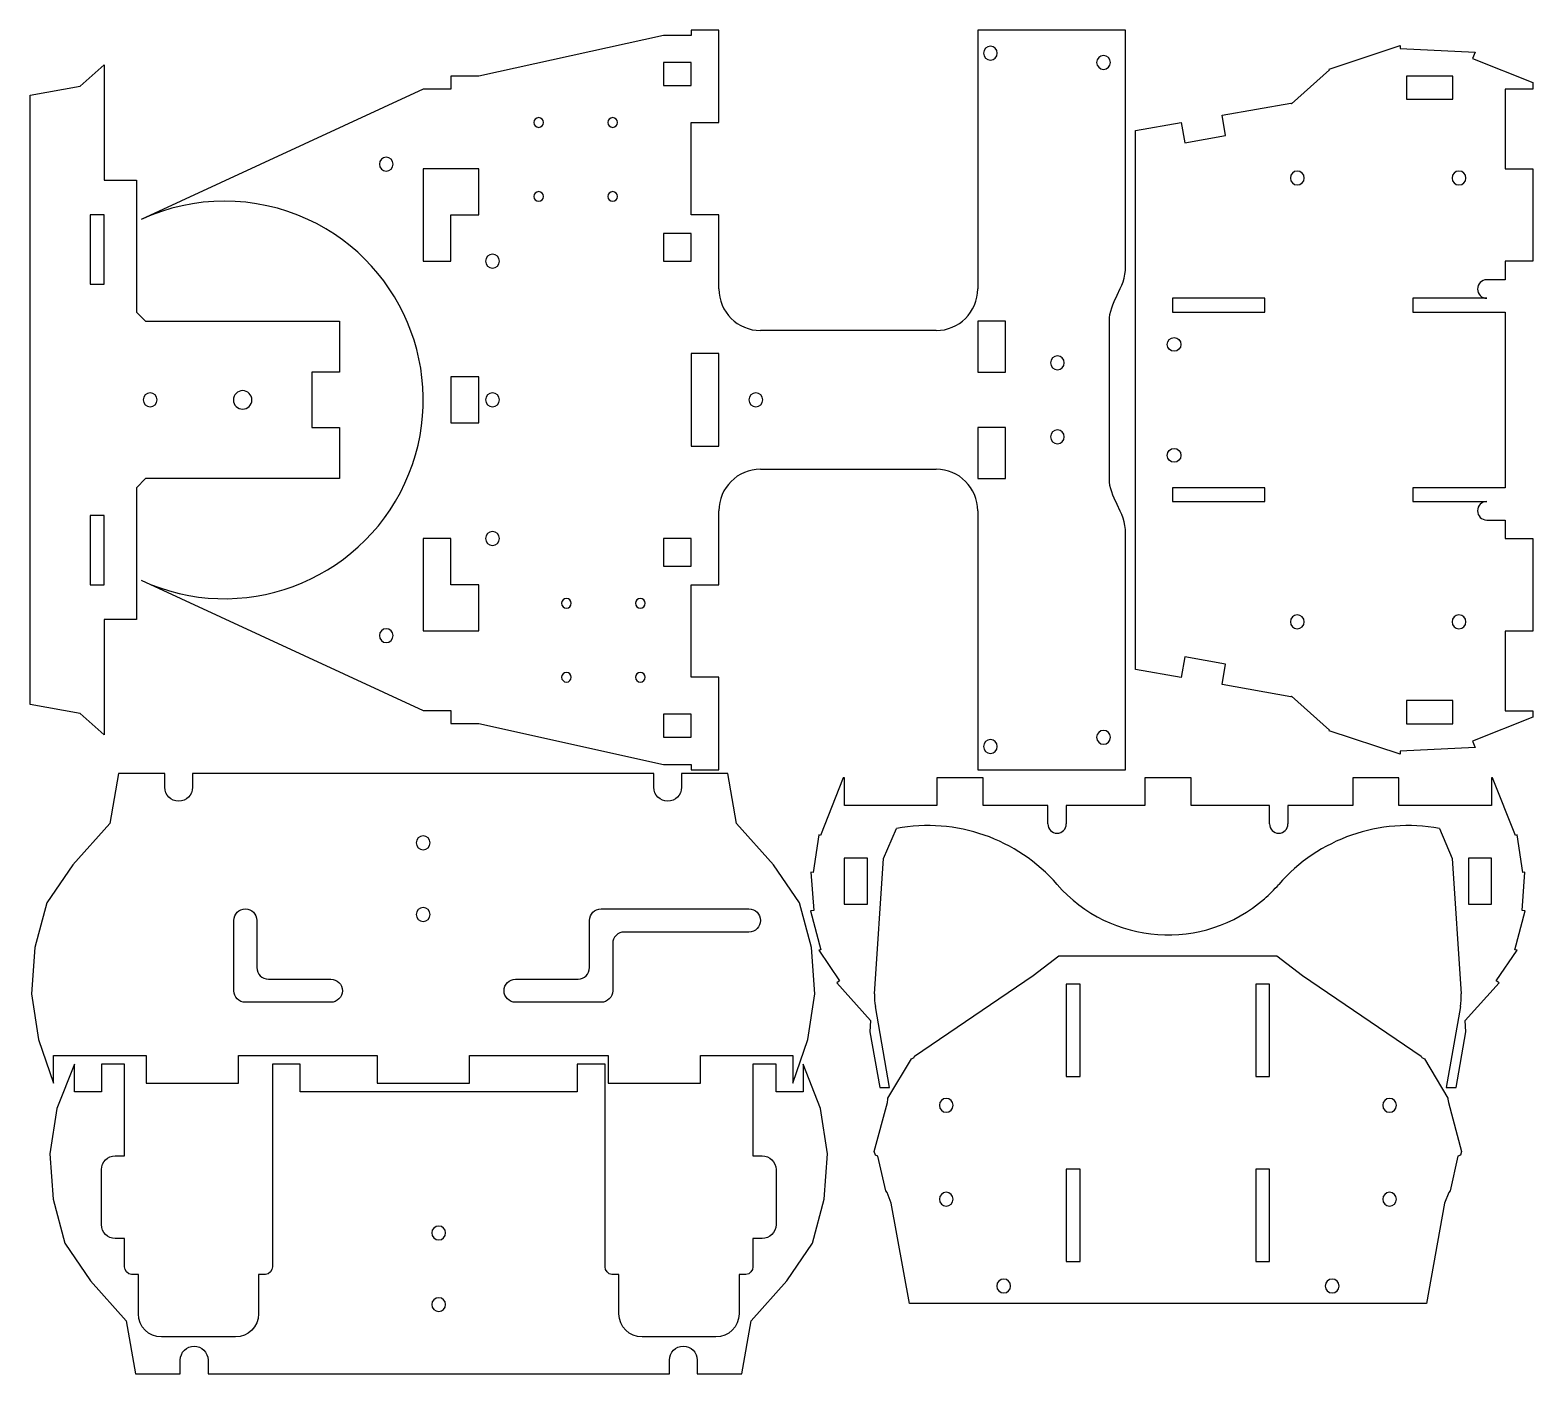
# Model space of a CAD drawing. Header units: inches. Extents: x 12 to 338, y -295 to -5.
import ezdxf

# ---------------------------------------------------------------- set-up
doc = ezdxf.new("R2010")
doc.units = ezdxf.units.IN
doc.header["$MEASUREMENT"] = 0
doc.layers.add('Layer 1', color=7, linetype='Continuous')

# ---------------------------------------------------------------- blocks, each defined once
blk = doc.blocks.new('block 3')
at = {"layer": 'Layer 1', "color": 7, "lineweight": 25, "true_color": 0xffffff}
blk.add_open_spline([(218.71, -9.64), (218.71, -8.81), (219.38, -8.14), (220.21, -8.14), (221.03, -8.14), (221.71, -8.81), (221.71, -9.64), (221.71, -10.47), (221.03, -11.14), (220.21, -11.14), (219.38, -11.14), (218.71, -10.47), (218.71, -9.64), (218.71, -9.64), (218.71, -9.64), (218.71, -9.64)], degree=3, knots=[0, 0, 0, 0, 1, 1, 1, 2, 2, 2, 3, 3, 3, 4, 4, 4, 5, 5, 5, 5], dxfattribs=at)
blk = doc.blocks.new('block 4')
at = {"layer": 'Layer 1', "color": 7, "lineweight": 25, "true_color": 0xffffff}
blk.add_open_spline([(243.21, -11.64), (243.21, -10.81), (243.88, -10.14), (244.71, -10.14), (245.53, -10.14), (246.21, -10.81), (246.21, -11.64), (246.21, -12.47), (245.53, -13.14), (244.71, -13.14), (243.88, -13.14), (243.21, -12.47), (243.21, -11.64), (243.21, -11.64), (243.21, -11.64), (243.21, -11.64)], degree=3, knots=[0, 0, 0, 0, 1, 1, 1, 2, 2, 2, 3, 3, 3, 4, 4, 4, 5, 5, 5, 5], dxfattribs=at)
blk = doc.blocks.new('block 5')
at = {"layer": 'Layer 1', "color": 7, "lineweight": 25, "true_color": 0xffffff}
blk.add_open_spline([(218.71, -159.64), (218.71, -158.81), (219.38, -158.14), (220.21, -158.14), (221.03, -158.14), (221.71, -158.81), (221.71, -159.64), (221.71, -160.47), (221.03, -161.14), (220.21, -161.14), (219.38, -161.14), (218.71, -160.47), (218.71, -159.64), (218.71, -159.64), (218.71, -159.64), (218.71, -159.64)], degree=3, knots=[0, 0, 0, 0, 1, 1, 1, 2, 2, 2, 3, 3, 3, 4, 4, 4, 5, 5, 5, 5], dxfattribs=at)
blk = doc.blocks.new('block 6')
at = {"layer": 'Layer 1', "color": 7, "lineweight": 25, "true_color": 0xffffff}
blk.add_open_spline([(243.21, -157.64), (243.21, -156.81), (243.88, -156.14), (244.71, -156.14), (245.53, -156.14), (246.21, -156.81), (246.21, -157.64), (246.21, -158.47), (245.53, -159.14), (244.71, -159.14), (243.88, -159.14), (243.21, -158.47), (243.21, -157.64), (243.21, -157.64), (243.21, -157.64), (243.21, -157.64)], degree=3, knots=[0, 0, 0, 0, 1, 1, 1, 2, 2, 2, 3, 3, 3, 4, 4, 4, 5, 5, 5, 5], dxfattribs=at)
blk = doc.blocks.new('block 7')
at = {"layer": 'Layer 1', "color": 7, "lineweight": 25, "true_color": 0xffffff}
blk.add_open_spline([(87.96, -33.64), (87.96, -32.81), (88.63, -32.14), (89.46, -32.14), (90.28, -32.14), (90.96, -32.81), (90.96, -33.64), (90.96, -34.47), (90.28, -35.14), (89.46, -35.14), (88.63, -35.14), (87.96, -34.47), (87.96, -33.64), (87.96, -33.64), (87.96, -33.64), (87.96, -33.64)], degree=3, knots=[0, 0, 0, 0, 1, 1, 1, 2, 2, 2, 3, 3, 3, 4, 4, 4, 5, 5, 5, 5], dxfattribs=at)
blk = doc.blocks.new('block 8')
at = {"layer": 'Layer 1', "color": 7, "lineweight": 25, "true_color": 0xffffff}
blk.add_open_spline([(167.96, -84.64), (167.96, -83.81), (168.63, -83.14), (169.46, -83.14), (170.28, -83.14), (170.96, -83.81), (170.96, -84.64), (170.96, -85.47), (170.28, -86.14), (169.46, -86.14), (168.63, -86.14), (167.96, -85.47), (167.96, -84.64), (167.96, -84.64), (167.96, -84.64), (167.96, -84.64)], degree=3, knots=[0, 0, 0, 0, 1, 1, 1, 2, 2, 2, 3, 3, 3, 4, 4, 4, 5, 5, 5, 5], dxfattribs=at)
blk = doc.blocks.new('block 9')
at = {"layer": 'Layer 1', "color": 7, "lineweight": 25, "true_color": 0xffffff}
blk.add_open_spline([(87.96, -135.64), (87.96, -134.81), (88.63, -134.14), (89.46, -134.14), (90.28, -134.14), (90.96, -134.81), (90.96, -135.64), (90.96, -136.47), (90.28, -137.14), (89.46, -137.14), (88.63, -137.14), (87.96, -136.47), (87.96, -135.64), (87.96, -135.64), (87.96, -135.64), (87.96, -135.64)], degree=3, knots=[0, 0, 0, 0, 1, 1, 1, 2, 2, 2, 3, 3, 3, 4, 4, 4, 5, 5, 5, 5], dxfattribs=at)
blk = doc.blocks.new('block 10')
at = {"layer": 'Layer 1', "color": 7, "lineweight": 25, "true_color": 0xffffff}
blk.add_open_spline([(233.21, -76.64), (233.21, -75.81), (233.88, -75.14), (234.71, -75.14), (235.53, -75.14), (236.21, -75.81), (236.21, -76.64), (236.21, -77.47), (235.53, -78.14), (234.71, -78.14), (233.88, -78.14), (233.21, -77.47), (233.21, -76.64), (233.21, -76.64), (233.21, -76.64), (233.21, -76.64)], degree=3, knots=[0, 0, 0, 0, 1, 1, 1, 2, 2, 2, 3, 3, 3, 4, 4, 4, 5, 5, 5, 5], dxfattribs=at)
blk = doc.blocks.new('block 11')
at = {"layer": 'Layer 1', "color": 7, "lineweight": 25, "true_color": 0xffffff}
blk.add_open_spline([(233.21, -92.64), (233.21, -91.81), (233.88, -91.14), (234.71, -91.14), (235.53, -91.14), (236.21, -91.81), (236.21, -92.64), (236.21, -93.47), (235.53, -94.14), (234.71, -94.14), (233.88, -94.14), (233.21, -93.47), (233.21, -92.64), (233.21, -92.64), (233.21, -92.64), (233.21, -92.64)], degree=3, knots=[0, 0, 0, 0, 1, 1, 1, 2, 2, 2, 3, 3, 3, 4, 4, 4, 5, 5, 5, 5], dxfattribs=at)
blk = doc.blocks.new('block 12')
at = {"layer": 'Layer 1', "color": 7, "lineweight": 25, "true_color": 0xffffff}
blk.add_lwpolyline([(217.46, -108.64), (217.46, -164.64)], dxfattribs=at)
blk = doc.blocks.new('block 13')
at = {"layer": 'Layer 1', "color": 7, "lineweight": 25, "true_color": 0xffffff}
blk.add_lwpolyline([(217.46, -164.64), (249.46, -164.64)], dxfattribs=at)
blk = doc.blocks.new('block 14')
at = {"layer": 'Layer 1', "color": 7, "lineweight": 25, "true_color": 0xffffff}
blk.add_lwpolyline([(249.46, -164.64), (249.46, -113.54)], dxfattribs=at)
blk = doc.blocks.new('block 15')
at = {"layer": 'Layer 1', "color": 7, "lineweight": 25, "true_color": 0xffffff}
blk.add_lwpolyline([(249.46, -113.54), (249.42, -112.66), (249.31, -111.81), (249.14, -110.99), (248.92, -110.21), (248.64, -109.45), (248.33, -108.71), (247.67, -107.3), (247.01, -105.92), (246.72, -105.24), (246.46, -104.55), (246.25, -103.85), (246.09, -103.14), (245.99, -102.4), (245.96, -101.64)], dxfattribs=at)
blk = doc.blocks.new('block 16')
at = {"layer": 'Layer 1', "color": 7, "lineweight": 25, "true_color": 0xffffff}
blk.add_lwpolyline([(245.96, -101.64), (245.96, -67.64)], dxfattribs=at)
blk = doc.blocks.new('block 17')
at = {"layer": 'Layer 1', "color": 7, "lineweight": 25, "true_color": 0xffffff}
blk.add_lwpolyline([(245.96, -67.64), (245.99, -66.89), (246.09, -66.15), (246.25, -65.43), (246.46, -64.73), (246.72, -64.05), (247.01, -63.36), (247.67, -61.99), (248.33, -60.57), (248.64, -59.84), (248.92, -59.08), (249.14, -58.29), (249.31, -57.48), (249.42, -56.63), (249.46, -55.74)], dxfattribs=at)
blk = doc.blocks.new('block 18')
at = {"layer": 'Layer 1', "color": 7, "lineweight": 25, "true_color": 0xffffff}
blk.add_lwpolyline([(249.46, -55.74), (249.46, -4.64)], dxfattribs=at)
blk = doc.blocks.new('block 19')
at = {"layer": 'Layer 1', "color": 7, "lineweight": 25, "true_color": 0xffffff}
blk.add_lwpolyline([(249.46, -4.64), (217.46, -4.64)], dxfattribs=at)
blk = doc.blocks.new('block 20')
at = {"layer": 'Layer 1', "color": 7, "lineweight": 25, "true_color": 0xffffff}
blk.add_lwpolyline([(217.46, -4.64), (217.46, -60.64)], dxfattribs=at)
blk = doc.blocks.new('block 21')
at = {"layer": 'Layer 1', "color": 7, "lineweight": 25, "true_color": 0xffffff}
blk.add_open_spline([(208.46, -69.64), (213.43, -69.64), (217.46, -65.61), (217.46, -60.64)], degree=3, dxfattribs=at)
blk = doc.blocks.new('block 22')
at = {"layer": 'Layer 1', "color": 7, "lineweight": 25, "true_color": 0xffffff}
blk.add_lwpolyline([(208.46, -69.64), (170.46, -69.64)], dxfattribs=at)
blk = doc.blocks.new('block 23')
at = {"layer": 'Layer 1', "color": 7, "lineweight": 25, "true_color": 0xffffff}
blk.add_open_spline([(161.46, -60.64), (161.46, -65.61), (165.49, -69.64), (170.46, -69.64)], degree=3, dxfattribs=at)
blk = doc.blocks.new('block 24')
at = {"layer": 'Layer 1', "color": 7, "lineweight": 25, "true_color": 0xffffff}
blk.add_lwpolyline([(161.46, -60.64), (161.46, -44.64)], dxfattribs=at)
blk = doc.blocks.new('block 25')
at = {"layer": 'Layer 1', "color": 7, "lineweight": 25, "true_color": 0xffffff}
blk.add_lwpolyline([(161.46, -44.64), (155.46, -44.64)], dxfattribs=at)
blk = doc.blocks.new('block 26')
at = {"layer": 'Layer 1', "color": 7, "lineweight": 25, "true_color": 0xffffff}
blk.add_lwpolyline([(155.46, -44.64), (155.46, -24.64)], dxfattribs=at)
blk = doc.blocks.new('block 27')
at = {"layer": 'Layer 1', "color": 7, "lineweight": 25, "true_color": 0xffffff}
blk.add_lwpolyline([(155.46, -24.64), (161.46, -24.64)], dxfattribs=at)
blk = doc.blocks.new('block 28')
at = {"layer": 'Layer 1', "color": 7, "lineweight": 25, "true_color": 0xffffff}
blk.add_lwpolyline([(161.46, -24.64), (161.46, -4.64)], dxfattribs=at)
blk = doc.blocks.new('block 29')
at = {"layer": 'Layer 1', "color": 7, "lineweight": 25, "true_color": 0xffffff}
blk.add_lwpolyline([(161.46, -4.64), (155.46, -4.64)], dxfattribs=at)
blk = doc.blocks.new('block 30')
at = {"layer": 'Layer 1', "color": 7, "lineweight": 25, "true_color": 0xffffff}
blk.add_lwpolyline([(155.46, -4.64), (155.46, -5.8)], dxfattribs=at)
blk = doc.blocks.new('block 31')
at = {"layer": 'Layer 1', "color": 7, "lineweight": 25, "true_color": 0xffffff}
blk.add_lwpolyline([(155.46, -5.8), (149.46, -5.8)], dxfattribs=at)
blk = doc.blocks.new('block 32')
at = {"layer": 'Layer 1', "color": 7, "lineweight": 25, "true_color": 0xffffff}
blk.add_lwpolyline([(149.46, -5.8), (109.46, -14.64)], dxfattribs=at)
blk = doc.blocks.new('block 33')
at = {"layer": 'Layer 1', "color": 7, "lineweight": 25, "true_color": 0xffffff}
blk.add_lwpolyline([(109.46, -14.64), (103.46, -14.64)], dxfattribs=at)
blk = doc.blocks.new('block 34')
at = {"layer": 'Layer 1', "color": 7, "lineweight": 25, "true_color": 0xffffff}
blk.add_lwpolyline([(103.46, -14.64), (103.46, -17.41)], dxfattribs=at)
blk = doc.blocks.new('block 35')
at = {"layer": 'Layer 1', "color": 7, "lineweight": 25, "true_color": 0xffffff}
blk.add_lwpolyline([(103.46, -17.41), (97.46, -17.41)], dxfattribs=at)
blk = doc.blocks.new('block 36')
at = {"layer": 'Layer 1', "color": 7, "lineweight": 25, "true_color": 0xffffff}
blk.add_lwpolyline([(97.46, -17.41), (36.42, -45.61)], dxfattribs=at)
blk = doc.blocks.new('block 37')
at = {"layer": 'Layer 1', "color": 7, "lineweight": 25, "true_color": 0xffffff}
blk.add_open_spline([(36.42, -123.68), (57.98, -133.64), (83.53, -124.23), (93.49, -102.67), (103.45, -81.12), (94.05, -55.56), (72.49, -45.61), (61.05, -40.32), (47.86, -40.32), (36.42, -45.61)], degree=3, knots=[0, 0, 0, 0, 1, 1, 1, 2, 2, 2, 3, 3, 3, 3], dxfattribs=at)
blk = doc.blocks.new('block 38')
at = {"layer": 'Layer 1', "color": 7, "lineweight": 25, "true_color": 0xffffff}
blk.add_lwpolyline([(36.42, -123.68), (97.46, -151.87)], dxfattribs=at)
blk = doc.blocks.new('block 39')
at = {"layer": 'Layer 1', "color": 7, "lineweight": 25, "true_color": 0xffffff}
blk.add_lwpolyline([(97.46, -151.87), (103.46, -151.87)], dxfattribs=at)
blk = doc.blocks.new('block 40')
at = {"layer": 'Layer 1', "color": 7, "lineweight": 25, "true_color": 0xffffff}
blk.add_lwpolyline([(103.46, -151.87), (103.46, -154.64)], dxfattribs=at)
blk = doc.blocks.new('block 41')
at = {"layer": 'Layer 1', "color": 7, "lineweight": 25, "true_color": 0xffffff}
blk.add_lwpolyline([(103.46, -154.64), (109.46, -154.64)], dxfattribs=at)
blk = doc.blocks.new('block 42')
at = {"layer": 'Layer 1', "color": 7, "lineweight": 25, "true_color": 0xffffff}
blk.add_lwpolyline([(109.46, -154.64), (149.46, -163.49)], dxfattribs=at)
blk = doc.blocks.new('block 43')
at = {"layer": 'Layer 1', "color": 7, "lineweight": 25, "true_color": 0xffffff}
blk.add_lwpolyline([(149.46, -163.49), (155.46, -163.49)], dxfattribs=at)
blk = doc.blocks.new('block 44')
at = {"layer": 'Layer 1', "color": 7, "lineweight": 25, "true_color": 0xffffff}
blk.add_lwpolyline([(155.46, -163.49), (155.46, -164.64)], dxfattribs=at)
blk = doc.blocks.new('block 45')
at = {"layer": 'Layer 1', "color": 7, "lineweight": 25, "true_color": 0xffffff}
blk.add_lwpolyline([(155.46, -164.64), (161.46, -164.64)], dxfattribs=at)
blk = doc.blocks.new('block 46')
at = {"layer": 'Layer 1', "color": 7, "lineweight": 25, "true_color": 0xffffff}
blk.add_lwpolyline([(161.46, -164.64), (161.46, -144.64)], dxfattribs=at)
blk = doc.blocks.new('block 47')
at = {"layer": 'Layer 1', "color": 7, "lineweight": 25, "true_color": 0xffffff}
blk.add_lwpolyline([(161.46, -144.64), (155.46, -144.64)], dxfattribs=at)
blk = doc.blocks.new('block 48')
at = {"layer": 'Layer 1', "color": 7, "lineweight": 25, "true_color": 0xffffff}
blk.add_lwpolyline([(155.46, -144.64), (155.46, -124.64)], dxfattribs=at)
blk = doc.blocks.new('block 49')
at = {"layer": 'Layer 1', "color": 7, "lineweight": 25, "true_color": 0xffffff}
blk.add_lwpolyline([(155.46, -124.64), (161.46, -124.64)], dxfattribs=at)
blk = doc.blocks.new('block 50')
at = {"layer": 'Layer 1', "color": 7, "lineweight": 25, "true_color": 0xffffff}
blk.add_lwpolyline([(161.46, -124.64), (161.46, -108.64)], dxfattribs=at)
blk = doc.blocks.new('block 51')
at = {"layer": 'Layer 1', "color": 7, "lineweight": 25, "true_color": 0xffffff}
blk.add_open_spline([(170.46, -99.64), (165.49, -99.64), (161.46, -103.67), (161.46, -108.64)], degree=3, dxfattribs=at)
blk = doc.blocks.new('block 52')
at = {"layer": 'Layer 1', "color": 7, "lineweight": 25, "true_color": 0xffffff}
blk.add_lwpolyline([(170.46, -99.64), (208.46, -99.64)], dxfattribs=at)
blk = doc.blocks.new('block 53')
at = {"layer": 'Layer 1', "color": 7, "lineweight": 25, "true_color": 0xffffff}
blk.add_open_spline([(217.46, -108.64), (217.46, -103.67), (213.43, -99.64), (208.46, -99.64)], degree=3, dxfattribs=at)
blk = doc.blocks.new('block 54')
at = {"layer": 'Layer 1', "color": 7, "lineweight": 25, "true_color": 0xffffff}
blk.add_open_spline([(127.41, -144.64), (127.41, -144.06), (127.88, -143.59), (128.46, -143.59), (129.04, -143.59), (129.51, -144.06), (129.51, -144.64), (129.51, -145.22), (129.04, -145.69), (128.46, -145.69), (127.88, -145.69), (127.41, -145.22), (127.41, -144.64), (127.41, -144.64), (127.41, -144.64), (127.41, -144.64)], degree=3, knots=[0, 0, 0, 0, 1, 1, 1, 2, 2, 2, 3, 3, 3, 4, 4, 4, 5, 5, 5, 5], dxfattribs=at)
blk = doc.blocks.new('block 55')
at = {"layer": 'Layer 1', "color": 7, "lineweight": 25, "true_color": 0xffffff}
blk.add_open_spline([(121.41, -40.64), (121.41, -40.06), (121.88, -39.59), (122.46, -39.59), (123.04, -39.59), (123.51, -40.06), (123.51, -40.64), (123.51, -41.22), (123.04, -41.69), (122.46, -41.69), (121.88, -41.69), (121.41, -41.22), (121.41, -40.64), (121.41, -40.64), (121.41, -40.64), (121.41, -40.64)], degree=3, knots=[0, 0, 0, 0, 1, 1, 1, 2, 2, 2, 3, 3, 3, 4, 4, 4, 5, 5, 5, 5], dxfattribs=at)
blk = doc.blocks.new('block 56')
at = {"layer": 'Layer 1', "color": 7, "lineweight": 25, "true_color": 0xffffff}
blk.add_open_spline([(110.96, -84.64), (110.96, -83.81), (111.63, -83.14), (112.46, -83.14), (113.28, -83.14), (113.96, -83.81), (113.96, -84.64), (113.96, -85.47), (113.28, -86.14), (112.46, -86.14), (111.63, -86.14), (110.96, -85.47), (110.96, -84.64), (110.96, -84.64), (110.96, -84.64), (110.96, -84.64)], degree=3, knots=[0, 0, 0, 0, 1, 1, 1, 2, 2, 2, 3, 3, 3, 4, 4, 4, 5, 5, 5, 5], dxfattribs=at)
blk = doc.blocks.new('block 57')
at = {"layer": 'Layer 1', "color": 7, "lineweight": 25, "true_color": 0xffffff}
blk.add_lwpolyline([(109.46, -134.64), (109.46, -124.64), (103.46, -124.64), (103.46, -114.64), (97.46, -114.64), (97.46, -134.64), (109.46, -134.64)], dxfattribs=at)
blk = doc.blocks.new('block 58')
at = {"layer": 'Layer 1', "color": 7, "lineweight": 25, "true_color": 0xffffff}
blk.add_lwpolyline([(149.46, -114.64), (149.46, -120.64), (155.46, -120.64), (155.46, -114.64), (149.46, -114.64)], dxfattribs=at)
blk = doc.blocks.new('block 59')
at = {"layer": 'Layer 1', "color": 7, "lineweight": 25, "true_color": 0xffffff}
blk.add_lwpolyline([(223.46, -78.64), (223.46, -67.64), (217.46, -67.64), (217.46, -78.64), (223.46, -78.64)], dxfattribs=at)
blk = doc.blocks.new('block 60')
at = {"layer": 'Layer 1', "color": 7, "lineweight": 25, "true_color": 0xffffff}
blk.add_lwpolyline([(155.46, -74.64), (155.46, -94.64), (161.46, -94.64), (161.46, -74.64), (155.46, -74.64)], dxfattribs=at)
blk = doc.blocks.new('block 61')
at = {"layer": 'Layer 1', "color": 7, "lineweight": 25, "true_color": 0xffffff}
blk.add_lwpolyline([(103.46, -79.64), (103.46, -89.64), (109.46, -89.64), (109.46, -79.64), (103.46, -79.64)], dxfattribs=at)
blk = doc.blocks.new('block 62')
at = {"layer": 'Layer 1', "color": 7, "lineweight": 25, "true_color": 0xffffff}
blk.add_open_spline([(110.96, -54.64), (110.96, -53.81), (111.63, -53.14), (112.46, -53.14), (113.28, -53.14), (113.96, -53.81), (113.96, -54.64), (113.96, -55.47), (113.28, -56.14), (112.46, -56.14), (111.63, -56.14), (110.96, -55.47), (110.96, -54.64), (110.96, -54.64), (110.96, -54.64), (110.96, -54.64)], degree=3, knots=[0, 0, 0, 0, 1, 1, 1, 2, 2, 2, 3, 3, 3, 4, 4, 4, 5, 5, 5, 5], dxfattribs=at)
blk = doc.blocks.new('block 63')
at = {"layer": 'Layer 1', "color": 7, "lineweight": 25, "true_color": 0xffffff}
blk.add_open_spline([(137.41, -40.64), (137.41, -40.06), (137.88, -39.59), (138.46, -39.59), (139.04, -39.59), (139.51, -40.06), (139.51, -40.64), (139.51, -41.22), (139.04, -41.69), (138.46, -41.69), (137.88, -41.69), (137.41, -41.22), (137.41, -40.64), (137.41, -40.64), (137.41, -40.64), (137.41, -40.64)], degree=3, knots=[0, 0, 0, 0, 1, 1, 1, 2, 2, 2, 3, 3, 3, 4, 4, 4, 5, 5, 5, 5], dxfattribs=at)
blk = doc.blocks.new('block 64')
at = {"layer": 'Layer 1', "color": 7, "lineweight": 25, "true_color": 0xffffff}
blk.add_open_spline([(143.41, -144.64), (143.41, -144.06), (143.88, -143.59), (144.46, -143.59), (145.04, -143.59), (145.51, -144.06), (145.51, -144.64), (145.51, -145.22), (145.04, -145.69), (144.46, -145.69), (143.88, -145.69), (143.41, -145.22), (143.41, -144.64), (143.41, -144.64), (143.41, -144.64), (143.41, -144.64)], degree=3, knots=[0, 0, 0, 0, 1, 1, 1, 2, 2, 2, 3, 3, 3, 4, 4, 4, 5, 5, 5, 5], dxfattribs=at)
blk = doc.blocks.new('block 65')
at = {"layer": 'Layer 1', "color": 7, "lineweight": 25, "true_color": 0xffffff}
blk.add_open_spline([(143.41, -128.64), (143.41, -128.06), (143.88, -127.59), (144.46, -127.59), (145.04, -127.59), (145.51, -128.06), (145.51, -128.64), (145.51, -129.22), (145.04, -129.69), (144.46, -129.69), (143.88, -129.69), (143.41, -129.22), (143.41, -128.64), (143.41, -128.64), (143.41, -128.64), (143.41, -128.64)], degree=3, knots=[0, 0, 0, 0, 1, 1, 1, 2, 2, 2, 3, 3, 3, 4, 4, 4, 5, 5, 5, 5], dxfattribs=at)
blk = doc.blocks.new('block 66')
at = {"layer": 'Layer 1', "color": 7, "lineweight": 25, "true_color": 0xffffff}
blk.add_open_spline([(137.41, -24.64), (137.41, -24.06), (137.88, -23.59), (138.46, -23.59), (139.04, -23.59), (139.51, -24.06), (139.51, -24.64), (139.51, -25.22), (139.04, -25.69), (138.46, -25.69), (137.88, -25.69), (137.41, -25.22), (137.41, -24.64), (137.41, -24.64), (137.41, -24.64), (137.41, -24.64)], degree=3, knots=[0, 0, 0, 0, 1, 1, 1, 2, 2, 2, 3, 3, 3, 4, 4, 4, 5, 5, 5, 5], dxfattribs=at)
blk = doc.blocks.new('block 67')
at = {"layer": 'Layer 1', "color": 7, "lineweight": 25, "true_color": 0xffffff}
blk.add_open_spline([(110.96, -114.64), (110.96, -113.81), (111.63, -113.14), (112.46, -113.14), (113.28, -113.14), (113.96, -113.81), (113.96, -114.64), (113.96, -115.47), (113.28, -116.14), (112.46, -116.14), (111.63, -116.14), (110.96, -115.47), (110.96, -114.64), (110.96, -114.64), (110.96, -114.64), (110.96, -114.64)], degree=3, knots=[0, 0, 0, 0, 1, 1, 1, 2, 2, 2, 3, 3, 3, 4, 4, 4, 5, 5, 5, 5], dxfattribs=at)
blk = doc.blocks.new('block 68')
at = {"layer": 'Layer 1', "color": 7, "lineweight": 25, "true_color": 0xffffff}
blk.add_lwpolyline([(149.46, -11.64), (149.46, -16.64), (155.46, -16.64), (155.46, -11.64), (149.46, -11.64)], dxfattribs=at)
blk = doc.blocks.new('block 69')
at = {"layer": 'Layer 1', "color": 7, "lineweight": 25, "true_color": 0xffffff}
blk.add_lwpolyline([(149.46, -152.64), (149.46, -157.64), (155.46, -157.64), (155.46, -152.64), (149.46, -152.64)], dxfattribs=at)
blk = doc.blocks.new('block 70')
at = {"layer": 'Layer 1', "color": 7, "lineweight": 25, "true_color": 0xffffff}
blk.add_lwpolyline([(223.46, -101.64), (223.46, -90.64), (217.46, -90.64), (217.46, -101.64), (223.46, -101.64)], dxfattribs=at)
blk = doc.blocks.new('block 71')
at = {"layer": 'Layer 1', "color": 7, "lineweight": 25, "true_color": 0xffffff}
blk.add_lwpolyline([(149.46, -48.64), (149.46, -54.64), (155.46, -54.64), (155.46, -48.64), (149.46, -48.64)], dxfattribs=at)
blk = doc.blocks.new('block 72')
at = {"layer": 'Layer 1', "color": 7, "lineweight": 25, "true_color": 0xffffff}
blk.add_lwpolyline([(103.46, -54.64), (103.46, -44.64), (109.46, -44.64), (109.46, -34.64), (97.46, -34.64), (97.46, -54.64), (103.46, -54.64)], dxfattribs=at)
blk = doc.blocks.new('block 73')
at = {"layer": 'Layer 1', "color": 7, "lineweight": 25, "true_color": 0xffffff}
blk.add_open_spline([(121.41, -24.64), (121.41, -24.06), (121.88, -23.59), (122.46, -23.59), (123.04, -23.59), (123.51, -24.06), (123.51, -24.64), (123.51, -25.22), (123.04, -25.69), (122.46, -25.69), (121.88, -25.69), (121.41, -25.22), (121.41, -24.64), (121.41, -24.64), (121.41, -24.64), (121.41, -24.64)], degree=3, knots=[0, 0, 0, 0, 1, 1, 1, 2, 2, 2, 3, 3, 3, 4, 4, 4, 5, 5, 5, 5], dxfattribs=at)
blk = doc.blocks.new('block 74')
at = {"layer": 'Layer 1', "color": 7, "lineweight": 25, "true_color": 0xffffff}
blk.add_open_spline([(127.41, -128.64), (127.41, -128.06), (127.88, -127.59), (128.46, -127.59), (129.04, -127.59), (129.51, -128.06), (129.51, -128.64), (129.51, -129.22), (129.04, -129.69), (128.46, -129.69), (127.88, -129.69), (127.41, -129.22), (127.41, -128.64), (127.41, -128.64), (127.41, -128.64), (127.41, -128.64)], degree=3, knots=[0, 0, 0, 0, 1, 1, 1, 2, 2, 2, 3, 3, 3, 4, 4, 4, 5, 5, 5, 5], dxfattribs=at)
blk = doc.blocks.new('block 2')
at = {"layer": 'Layer 1'}
for name in ['block 32', 'block 31', 'block 29', 'block 30', 'block 28', 'block 19', 'block 20', 'block 18', 'block 3', 'block 68', 'block 4', 'block 33', 'block 34', 'block 36', 'block 35', 'block 73', 'block 66', 'block 26', 'block 27', 'block 7', 'block 72', 'block 37', 'block 55', 'block 63', 'block 25', 'block 24', 'block 71', 'block 62', 'block 17', 'block 23', 'block 21', 'block 59', 'block 16', 'block 22', 'block 60', 'block 10', 'block 61', 'block 56', 'block 8', 'block 70', 'block 11', 'block 51', 'block 52', 'block 53', 'block 15', 'block 50', 'block 12', 'block 67', 'block 14', 'block 57', 'block 58', 'block 38', 'block 48', 'block 49', 'block 74', 'block 65', 'block 9', 'block 54', 'block 64', 'block 47', 'block 46', 'block 39', 'block 40', 'block 69', 'block 41', 'block 42', 'block 5', 'block 6', 'block 43', 'block 44', 'block 45', 'block 13']:
    blk.add_blockref(name, (0, 0), dxfattribs=at)
blk = doc.blocks.new('block 76')
at = {"layer": 'Layer 1', "color": 7, "lineweight": 25, "true_color": 0xffffff}
blk.add_open_spline([(38.37, -86.14), (37.54, -86.14), (36.87, -85.47), (36.87, -84.64), (36.87, -83.81), (37.54, -83.14), (38.37, -83.14), (39.19, -83.14), (39.87, -83.81), (39.87, -84.64), (39.87, -85.47), (39.19, -86.14), (38.37, -86.14), (38.37, -86.14), (38.37, -86.14), (38.37, -86.14)], degree=3, knots=[0, 0, 0, 0, 1, 1, 1, 2, 2, 2, 3, 3, 3, 4, 4, 4, 5, 5, 5, 5], dxfattribs=at)
blk = doc.blocks.new('block 77')
at = {"layer": 'Layer 1', "color": 7, "lineweight": 25, "true_color": 0xffffff}
blk.add_open_spline([(58.37, -86.64), (57.26, -86.64), (56.37, -85.75), (56.37, -84.64), (56.37, -83.54), (57.26, -82.64), (58.37, -82.64), (59.47, -82.64), (60.37, -83.54), (60.37, -84.64), (60.37, -85.75), (59.47, -86.64), (58.37, -86.64), (58.37, -86.64), (58.37, -86.64), (58.37, -86.64)], degree=3, knots=[0, 0, 0, 0, 1, 1, 1, 2, 2, 2, 3, 3, 3, 4, 4, 4, 5, 5, 5, 5], dxfattribs=at)
blk = doc.blocks.new('block 78')
at = {"layer": 'Layer 1', "color": 7, "lineweight": 25, "true_color": 0xffffff}
blk.add_lwpolyline([(79.37, -101.64), (37.37, -101.64), (35.37, -103.64), (35.37, -132.14), (28.37, -132.14), (28.37, -157.12), (23.18, -152.48), (12.37, -150.57), (12.37, -18.72), (23.18, -16.81), (28.37, -12.17), (28.37, -37.14), (35.37, -37.14), (35.37, -65.64), (37.37, -67.64), (79.37, -67.64), (79.37, -78.64), (73.37, -78.64), (73.37, -90.64), (79.37, -90.64), (79.37, -101.64)], dxfattribs=at)
blk = doc.blocks.new('block 79')
at = {"layer": 'Layer 1', "color": 7, "lineweight": 25, "true_color": 0xffffff}
blk.add_lwpolyline([(28.37, -124.64), (28.37, -109.64), (25.37, -109.64), (25.37, -124.64), (28.37, -124.64)], dxfattribs=at)
blk = doc.blocks.new('block 80')
at = {"layer": 'Layer 1', "color": 7, "lineweight": 25, "true_color": 0xffffff}
blk.add_lwpolyline([(28.37, -44.64), (25.37, -44.64), (25.37, -59.64), (28.37, -59.64), (28.37, -44.64)], dxfattribs=at)
blk = doc.blocks.new('block 75')
at = {"layer": 'Layer 1'}
for name in ['block 78', 'block 80', 'block 76', 'block 77', 'block 79']:
    blk.add_blockref(name, (0, 0), dxfattribs=at)
blk = doc.blocks.new('block 82')
at = {"layer": 'Layer 1', "color": 7, "lineweight": 25, "true_color": 0xffffff}
blk.add_open_spline([(153.38, -168.46), (153.38, -168.46), (153.38, -165.46), (153.38, -165.46), (153.38, -165.46), (163.38, -165.46), (163.38, -165.46), (163.38, -165.46), (165.29, -176.27), (165.29, -176.27), (165.29, -176.27), (173.29, -185.22), (173.29, -185.22), (173.29, -185.22), (178.93, -193.48), (178.93, -193.48), (178.93, -193.48), (181.49, -203.14), (181.49, -203.14), (181.49, -203.14), (182.21, -213.12), (182.21, -213.12), (182.21, -213.12), (180.7, -223), (180.7, -223), (180.7, -223), (177.46, -232.46), (177.46, -232.46), (177.46, -232.46), (177.46, -226.46), (177.46, -226.46), (177.46, -226.46), (157.46, -226.46), (157.46, -226.46), (157.46, -226.46), (157.46, -232.46), (157.46, -232.46), (157.46, -232.46), (137.46, -232.46), (137.46, -232.46), (137.46, -232.46), (137.46, -226.46), (137.46, -226.46), (137.46, -226.46), (107.46, -226.46), (107.46, -226.46), (107.46, -226.46), (107.46, -232.46), (107.46, -232.46), (107.46, -232.46), (87.46, -232.46), (87.46, -232.46), (87.46, -232.46), (87.46, -226.46), (87.46, -226.46), (87.46, -226.46), (57.46, -226.46), (57.46, -226.46), (57.46, -226.46), (57.46, -232.46), (57.46, -232.46), (57.46, -232.46), (37.46, -232.46), (37.46, -232.46), (37.46, -232.46), (37.46, -226.46), (37.46, -226.46), (37.46, -226.46), (17.46, -226.46), (17.46, -226.46), (17.46, -226.46), (17.46, -232.46), (17.46, -232.46), (17.46, -232.46), (14.21, -223), (14.21, -223), (14.21, -223), (12.7, -213.12), (12.7, -213.12), (12.7, -213.12), (13.43, -203.14), (13.43, -203.14), (13.43, -203.14), (15.98, -193.48), (15.98, -193.48), (15.98, -193.48), (21.62, -185.22), (21.62, -185.22), (21.62, -185.22), (29.62, -176.27), (29.62, -176.27), (29.62, -176.27), (31.53, -165.46), (31.53, -165.46), (31.53, -165.46), (41.53, -165.46), (41.53, -165.46), (41.53, -165.46), (41.53, -168.46), (41.53, -168.46), (41.53, -170.12), (42.87, -171.46), (44.53, -171.46), (46.19, -171.46), (47.53, -170.12), (47.53, -168.46), (47.53, -168.46), (47.53, -165.46), (47.53, -165.46), (47.53, -165.46), (147.38, -165.46), (147.38, -165.46), (147.38, -165.46), (147.38, -168.46), (147.38, -168.46), (147.38, -170.12), (148.73, -171.46), (150.38, -171.46), (152.04, -171.46), (153.38, -170.12), (153.38, -168.46)], degree=3, knots=[0, 0, 0, 0, 1, 1, 1, 2, 2, 2, 3, 3, 3, 4, 4, 4, 5, 5, 5, 6, 6, 6, 7, 7, 7, 8, 8, 8, 9, 9, 9, 10, 10, 10, 11, 11, 11, 12, 12, 12, 13, 13, 13, 14, 14, 14, 15, 15, 15, 16, 16, 16, 17, 17, 17, 18, 18, 18, 19, 19, 19, 20, 20, 20, 21, 21, 21, 22, 22, 22, 23, 23, 23, 24, 24, 24, 25, 25, 25, 26, 26, 26, 27, 27, 27, 28, 28, 28, 29, 29, 29, 30, 30, 30, 31, 31, 31, 32, 32, 32, 33, 33, 33, 34, 34, 34, 35, 35, 35, 36, 36, 36, 37, 37, 37, 38, 38, 38, 39, 39, 39, 40, 40, 40, 40], dxfattribs=at)
blk = doc.blocks.new('block 83')
at = {"layer": 'Layer 1', "color": 7, "lineweight": 25, "true_color": 0xffffff}
blk.add_open_spline([(61.46, -207.46), (61.46, -207.46), (61.46, -197.26), (61.46, -197.26), (61.46, -195.88), (60.34, -194.76), (58.96, -194.76), (57.58, -194.76), (56.46, -195.88), (56.46, -197.26), (56.46, -197.26), (56.46, -212.46), (56.46, -212.46), (56.46, -213.84), (57.58, -214.96), (58.96, -214.96), (58.96, -214.96), (77.46, -214.96), (77.46, -214.96), (78.84, -214.96), (79.96, -213.84), (79.96, -212.46), (79.96, -211.08), (78.84, -209.96), (77.46, -209.96), (77.46, -209.96), (63.96, -209.96), (63.96, -209.96), (62.58, -209.96), (61.46, -208.84), (61.46, -207.46)], degree=3, knots=[0, 0, 0, 0, 1, 1, 1, 2, 2, 2, 3, 3, 3, 4, 4, 4, 5, 5, 5, 6, 6, 6, 7, 7, 7, 8, 8, 8, 9, 9, 9, 10, 10, 10, 10], dxfattribs=at)
blk = doc.blocks.new('block 84')
at = {"layer": 'Layer 1', "color": 7, "lineweight": 25, "true_color": 0xffffff}
blk.add_open_spline([(117.46, -214.96), (117.46, -214.96), (135.96, -214.96), (135.96, -214.96), (137.34, -214.96), (138.46, -213.84), (138.46, -212.46), (138.46, -212.46), (138.46, -202.26), (138.46, -202.26), (138.46, -200.88), (139.58, -199.76), (140.96, -199.76), (140.96, -199.76), (167.96, -199.76), (167.96, -199.76), (169.34, -199.76), (170.46, -198.64), (170.46, -197.26), (170.46, -195.88), (169.34, -194.76), (167.96, -194.76), (167.96, -194.76), (135.96, -194.76), (135.96, -194.76), (134.58, -194.76), (133.46, -195.88), (133.46, -197.26), (133.46, -197.26), (133.46, -207.46), (133.46, -207.46), (133.46, -208.84), (132.34, -209.96), (130.96, -209.96), (130.96, -209.96), (117.46, -209.96), (117.46, -209.96), (116.08, -209.96), (114.96, -211.08), (114.96, -212.46), (114.96, -213.84), (116.08, -214.96), (117.46, -214.96)], degree=3, knots=[0, 0, 0, 0, 1, 1, 1, 2, 2, 2, 3, 3, 3, 4, 4, 4, 5, 5, 5, 6, 6, 6, 7, 7, 7, 8, 8, 8, 9, 9, 9, 10, 10, 10, 11, 11, 11, 12, 12, 12, 13, 13, 13, 14, 14, 14, 14], dxfattribs=at)
blk = doc.blocks.new('block 85')
at = {"layer": 'Layer 1', "color": 7, "lineweight": 25, "true_color": 0xffffff}
blk.add_open_spline([(95.96, -195.96), (95.96, -195.13), (96.63, -194.46), (97.46, -194.46), (98.28, -194.46), (98.96, -195.13), (98.96, -195.96), (98.96, -196.79), (98.28, -197.46), (97.46, -197.46), (96.63, -197.46), (95.96, -196.79), (95.96, -195.96), (95.96, -195.96), (95.96, -195.96), (95.96, -195.96)], degree=3, knots=[0, 0, 0, 0, 1, 1, 1, 2, 2, 2, 3, 3, 3, 4, 4, 4, 5, 5, 5, 5], dxfattribs=at)
blk = doc.blocks.new('block 86')
at = {"layer": 'Layer 1', "color": 7, "lineweight": 25, "true_color": 0xffffff}
blk.add_open_spline([(95.96, -180.46), (95.96, -179.63), (96.63, -178.96), (97.46, -178.96), (98.28, -178.96), (98.96, -179.63), (98.96, -180.46), (98.96, -181.29), (98.28, -181.96), (97.46, -181.96), (96.63, -181.96), (95.96, -181.29), (95.96, -180.46), (95.96, -180.46), (95.96, -180.46), (95.96, -180.46)], degree=3, knots=[0, 0, 0, 0, 1, 1, 1, 2, 2, 2, 3, 3, 3, 4, 4, 4, 5, 5, 5, 5], dxfattribs=at)
blk = doc.blocks.new('block 81')
at = {"layer": 'Layer 1'}
for name in ['block 82', 'block 86', 'block 83', 'block 85', 'block 84']:
    blk.add_blockref(name, (0, 0), dxfattribs=at)
blk = doc.blocks.new('block 88')
at = {"layer": 'Layer 1', "color": 7, "lineweight": 25, "true_color": 0xffffff}
blk.add_open_spline([(102.31, -264.86), (102.31, -265.69), (101.64, -266.36), (100.81, -266.36), (99.98, -266.36), (99.31, -265.69), (99.31, -264.86), (99.31, -264.03), (99.98, -263.36), (100.81, -263.36), (101.64, -263.36), (102.31, -264.03), (102.31, -264.86), (102.31, -264.86), (102.31, -264.86), (102.31, -264.86)], degree=3, knots=[0, 0, 0, 0, 1, 1, 1, 2, 2, 2, 3, 3, 3, 4, 4, 4, 5, 5, 5, 5], dxfattribs=at)
blk = doc.blocks.new('block 89')
at = {"layer": 'Layer 1', "color": 7, "lineweight": 25, "true_color": 0xffffff}
blk.add_open_spline([(102.31, -280.36), (102.31, -281.19), (101.64, -281.86), (100.81, -281.86), (99.98, -281.86), (99.31, -281.19), (99.31, -280.36), (99.31, -279.53), (99.98, -278.86), (100.81, -278.86), (101.64, -278.86), (102.31, -279.53), (102.31, -280.36), (102.31, -280.36), (102.31, -280.36), (102.31, -280.36)], degree=3, knots=[0, 0, 0, 0, 1, 1, 1, 2, 2, 2, 3, 3, 3, 4, 4, 4, 5, 5, 5, 5], dxfattribs=at)
blk = doc.blocks.new('block 90')
at = {"layer": 'Layer 1', "color": 7, "lineweight": 25, "true_color": 0xffffff}
blk.add_open_spline([(150.74, -292.36), (150.74, -292.36), (150.74, -295.36), (150.74, -295.36), (150.74, -295.36), (50.88, -295.36), (50.88, -295.36), (50.88, -295.36), (50.88, -292.36), (50.88, -292.36), (50.88, -290.7), (49.54, -289.36), (47.88, -289.36), (46.23, -289.36), (44.88, -290.7), (44.88, -292.36), (44.88, -292.36), (44.88, -295.36), (44.88, -295.36), (44.88, -295.36), (35.19, -295.36), (35.19, -295.36), (35.19, -295.36), (33.16, -283.85), (33.16, -283.85), (33.16, -283.85), (25.45, -275.23), (25.45, -275.23), (25.45, -275.23), (19.89, -267.09), (19.89, -267.09), (19.89, -267.09), (17.37, -257.58), (17.37, -257.58), (17.37, -257.58), (16.66, -247.73), (16.66, -247.73), (16.66, -247.73), (18.16, -237.91), (18.16, -237.91), (18.16, -237.91), (21.96, -228.36), (21.96, -228.36), (21.96, -228.36), (21.96, -234.36), (21.96, -234.36), (21.96, -234.36), (27.81, -234.36), (27.81, -234.36), (27.81, -234.36), (27.81, -228.36), (27.81, -228.36), (27.81, -228.36), (32.81, -228.36), (32.81, -228.36), (32.81, -228.36), (32.81, -248.16), (32.81, -248.16), (32.81, -248.16), (30.81, -248.16), (30.81, -248.16), (29.15, -248.16), (27.81, -249.5), (27.81, -251.16), (27.81, -251.16), (27.81, -263.06), (27.81, -263.06), (27.81, -264.71), (29.15, -266.06), (30.81, -266.06), (30.81, -266.06), (32.81, -266.06), (32.81, -266.06), (32.81, -266.06), (32.81, -272.16), (32.81, -272.16), (32.81, -273.02), (33.45, -273.75), (34.31, -273.86), (34.31, -273.86), (35.81, -273.86), (35.81, -273.86), (35.81, -273.86), (35.81, -282.36), (35.81, -282.36), (35.81, -285.12), (38.05, -287.36), (40.81, -287.36), (40.81, -287.36), (56.81, -287.36), (56.81, -287.36), (59.57, -287.36), (61.81, -285.12), (61.81, -282.36), (61.81, -282.36), (61.81, -273.86), (61.81, -273.86), (61.81, -273.86), (63.31, -273.86), (63.31, -273.86), (64.17, -273.75), (64.81, -273.02), (64.81, -272.16), (64.81, -272.16), (64.81, -228.36), (64.81, -228.36), (64.81, -228.36), (70.81, -228.36), (70.81, -228.36), (70.81, -228.36), (70.81, -234.36), (70.81, -234.36), (70.81, -234.36), (130.81, -234.36), (130.81, -234.36), (130.81, -234.36), (130.81, -228.36), (130.81, -228.36), (130.81, -228.36), (136.81, -228.36), (136.81, -228.36), (136.81, -228.36), (136.81, -272.16), (136.81, -272.16), (136.81, -273.02), (137.45, -273.75), (138.31, -273.86), (138.31, -273.86), (139.81, -273.86), (139.81, -273.86), (139.81, -273.86), (139.81, -282.36), (139.81, -282.36), (139.81, -285.12), (142.05, -287.36), (144.81, -287.36), (144.81, -287.36), (160.81, -287.36), (160.81, -287.36), (163.57, -287.36), (165.81, -285.12), (165.81, -282.36), (165.81, -282.36), (165.81, -273.86), (165.81, -273.86), (165.81, -273.86), (167.31, -273.86), (167.31, -273.86), (168.17, -273.75), (168.81, -273.02), (168.81, -272.16), (168.81, -272.16), (168.81, -266.06), (168.81, -266.06), (168.81, -266.06), (170.81, -266.06), (170.81, -266.06), (172.47, -266.06), (173.81, -264.71), (173.81, -263.06), (173.81, -263.06), (173.81, -251.16), (173.81, -251.16), (173.81, -249.5), (172.47, -248.16), (170.81, -248.16), (170.81, -248.16), (168.81, -248.16), (168.81, -248.16), (168.81, -248.16), (168.81, -228.36), (168.81, -228.36), (168.81, -228.36), (173.81, -228.36), (173.81, -228.36), (173.81, -228.36), (173.81, -234.36), (173.81, -234.36), (173.81, -234.36), (179.66, -234.36), (179.66, -234.36), (179.66, -234.36), (179.66, -228.36), (179.66, -228.36), (179.66, -228.36), (183.46, -237.91), (183.46, -237.91), (183.46, -237.91), (184.96, -247.73), (184.96, -247.73), (184.96, -247.73), (184.24, -257.58), (184.24, -257.58), (184.24, -257.58), (181.73, -267.09), (181.73, -267.09), (181.73, -267.09), (176.17, -275.23), (176.17, -275.23), (176.17, -275.23), (168.46, -283.85), (168.46, -283.85), (168.46, -283.85), (166.43, -295.36), (166.43, -295.36), (166.43, -295.36), (156.74, -295.36), (156.74, -295.36), (156.74, -295.36), (156.74, -292.36), (156.74, -292.36), (156.74, -290.7), (155.39, -289.36), (153.74, -289.36), (152.08, -289.36), (150.74, -290.7), (150.74, -292.36)], degree=3, knots=[0, 0, 0, 0, 1, 1, 1, 2, 2, 2, 3, 3, 3, 4, 4, 4, 5, 5, 5, 6, 6, 6, 7, 7, 7, 8, 8, 8, 9, 9, 9, 10, 10, 10, 11, 11, 11, 12, 12, 12, 13, 13, 13, 14, 14, 14, 15, 15, 15, 16, 16, 16, 17, 17, 17, 18, 18, 18, 19, 19, 19, 20, 20, 20, 21, 21, 21, 22, 22, 22, 23, 23, 23, 24, 24, 24, 25, 25, 25, 26, 26, 26, 27, 27, 27, 28, 28, 28, 29, 29, 29, 30, 30, 30, 31, 31, 31, 32, 32, 32, 33, 33, 33, 34, 34, 34, 35, 35, 35, 36, 36, 36, 37, 37, 37, 38, 38, 38, 39, 39, 39, 40, 40, 40, 41, 41, 41, 42, 42, 42, 43, 43, 43, 44, 44, 44, 45, 45, 45, 46, 46, 46, 47, 47, 47, 48, 48, 48, 49, 49, 49, 50, 50, 50, 51, 51, 51, 52, 52, 52, 53, 53, 53, 54, 54, 54, 55, 55, 55, 56, 56, 56, 57, 57, 57, 58, 58, 58, 59, 59, 59, 60, 60, 60, 61, 61, 61, 62, 62, 62, 63, 63, 63, 64, 64, 64, 65, 65, 65, 66, 66, 66, 67, 67, 67, 68, 68, 68, 69, 69, 69, 70, 70, 70, 71, 71, 71, 72, 72, 72, 72], dxfattribs=at)
blk = doc.blocks.new('block 87')
at = {"layer": 'Layer 1'}
for name in ['block 90', 'block 88', 'block 89']:
    blk.add_blockref(name, (0, 0), dxfattribs=at)
blk = doc.blocks.new('block 92')
at = {"layer": 'Layer 1', "color": 7, "lineweight": 25, "true_color": 0xffffff}
blk.add_lwpolyline([(188.59, -193.75), (193.59, -193.75), (193.59, -183.75), (188.59, -183.75), (188.59, -193.75)], dxfattribs=at)
blk = doc.blocks.new('block 93')
at = {"layer": 'Layer 1', "color": 7, "lineweight": 25, "true_color": 0xffffff}
blk.add_lwpolyline([(323.68, -193.75), (328.68, -193.75), (328.68, -183.75), (323.68, -183.75), (323.68, -193.75)], dxfattribs=at)
blk = doc.blocks.new('block 94')
at = {"layer": 'Layer 1', "color": 7, "lineweight": 25, "true_color": 0xffffff}
blk.add_lwpolyline([(280.62, -176.38), (280.62, -172.38)], dxfattribs=at)
blk = doc.blocks.new('block 95')
at = {"layer": 'Layer 1', "color": 7, "lineweight": 25, "true_color": 0xffffff}
blk.add_lwpolyline([(280.62, -172.38), (263.63, -172.38)], dxfattribs=at)
blk = doc.blocks.new('block 96')
at = {"layer": 'Layer 1', "color": 7, "lineweight": 25, "true_color": 0xffffff}
blk.add_lwpolyline([(263.63, -172.38), (263.63, -166.38)], dxfattribs=at)
blk = doc.blocks.new('block 97')
at = {"layer": 'Layer 1', "color": 7, "lineweight": 25, "true_color": 0xffffff}
blk.add_lwpolyline([(263.63, -166.38), (253.63, -166.38)], dxfattribs=at)
blk = doc.blocks.new('block 98')
at = {"layer": 'Layer 1', "color": 7, "lineweight": 25, "true_color": 0xffffff}
blk.add_lwpolyline([(253.63, -166.38), (253.63, -172.38)], dxfattribs=at)
blk = doc.blocks.new('block 99')
at = {"layer": 'Layer 1', "color": 7, "lineweight": 25, "true_color": 0xffffff}
blk.add_lwpolyline([(253.63, -172.38), (236.64, -172.38)], dxfattribs=at)
blk = doc.blocks.new('block 100')
at = {"layer": 'Layer 1', "color": 7, "lineweight": 25, "true_color": 0xffffff}
blk.add_lwpolyline([(236.64, -172.38), (236.64, -176.38)], dxfattribs=at)
blk = doc.blocks.new('block 101')
at = {"layer": 'Layer 1', "color": 7, "lineweight": 25, "true_color": 0xffffff}
blk.add_open_spline([(232.64, -176.38), (232.64, -177.49), (233.54, -178.38), (234.64, -178.38), (235.75, -178.38), (236.64, -177.49), (236.64, -176.38)], degree=3, knots=[0, 0, 0, 0, 1, 1, 1, 2, 2, 2, 2], dxfattribs=at)
blk = doc.blocks.new('block 102')
at = {"layer": 'Layer 1', "color": 7, "lineweight": 25, "true_color": 0xffffff}
blk.add_lwpolyline([(232.64, -176.38), (232.64, -172.38)], dxfattribs=at)
blk = doc.blocks.new('block 103')
at = {"layer": 'Layer 1', "color": 7, "lineweight": 25, "true_color": 0xffffff}
blk.add_lwpolyline([(232.64, -172.38), (218.63, -172.38)], dxfattribs=at)
blk = doc.blocks.new('block 104')
at = {"layer": 'Layer 1', "color": 7, "lineweight": 25, "true_color": 0xffffff}
blk.add_lwpolyline([(218.63, -172.38), (218.63, -166.38)], dxfattribs=at)
blk = doc.blocks.new('block 105')
at = {"layer": 'Layer 1', "color": 7, "lineweight": 25, "true_color": 0xffffff}
blk.add_lwpolyline([(218.63, -166.38), (208.63, -166.38)], dxfattribs=at)
blk = doc.blocks.new('block 106')
at = {"layer": 'Layer 1', "color": 7, "lineweight": 25, "true_color": 0xffffff}
blk.add_lwpolyline([(208.63, -166.38), (208.63, -172.38)], dxfattribs=at)
blk = doc.blocks.new('block 107')
at = {"layer": 'Layer 1', "color": 7, "lineweight": 25, "true_color": 0xffffff}
blk.add_lwpolyline([(208.63, -172.38), (188.63, -172.38)], dxfattribs=at)
blk = doc.blocks.new('block 108')
at = {"layer": 'Layer 1', "color": 7, "lineweight": 25, "true_color": 0xffffff}
blk.add_lwpolyline([(188.63, -172.38), (188.63, -166.38)], dxfattribs=at)
blk = doc.blocks.new('block 109')
at = {"layer": 'Layer 1', "color": 7, "lineweight": 25, "true_color": 0xffffff}
blk.add_lwpolyline([(188.63, -166.38), (188.38, -166.38)], dxfattribs=at)
blk = doc.blocks.new('block 110')
at = {"layer": 'Layer 1', "color": 7, "lineweight": 25, "true_color": 0xffffff}
blk.add_lwpolyline([(188.38, -166.38), (183.41, -178.89)], dxfattribs=at)
blk = doc.blocks.new('block 111')
at = {"layer": 'Layer 1', "color": 7, "lineweight": 25, "true_color": 0xffffff}
blk.add_lwpolyline([(183.41, -178.89), (183.07, -178.76)], dxfattribs=at)
blk = doc.blocks.new('block 112')
at = {"layer": 'Layer 1', "color": 7, "lineweight": 25, "true_color": 0xffffff}
blk.add_lwpolyline([(183.07, -178.76), (181.83, -186.88)], dxfattribs=at)
blk = doc.blocks.new('block 113')
at = {"layer": 'Layer 1', "color": 7, "lineweight": 25, "true_color": 0xffffff}
blk.add_lwpolyline([(181.83, -186.88), (181.37, -186.81)], dxfattribs=at)
blk = doc.blocks.new('block 114')
at = {"layer": 'Layer 1', "color": 7, "lineweight": 25, "true_color": 0xffffff}
blk.add_lwpolyline([(181.37, -186.81), (181.98, -195.11)], dxfattribs=at)
blk = doc.blocks.new('block 115')
at = {"layer": 'Layer 1', "color": 7, "lineweight": 25, "true_color": 0xffffff}
blk.add_lwpolyline([(181.98, -195.11), (181.29, -195.16)], dxfattribs=at)
blk = doc.blocks.new('block 116')
at = {"layer": 'Layer 1', "color": 7, "lineweight": 25, "true_color": 0xffffff}
blk.add_lwpolyline([(181.29, -195.16), (183.52, -203.58)], dxfattribs=at)
blk = doc.blocks.new('block 117')
at = {"layer": 'Layer 1', "color": 7, "lineweight": 25, "true_color": 0xffffff}
blk.add_lwpolyline([(183.52, -203.58), (183.06, -203.7)], dxfattribs=at)
blk = doc.blocks.new('block 118')
at = {"layer": 'Layer 1', "color": 7, "lineweight": 25, "true_color": 0xffffff}
blk.add_lwpolyline([(183.06, -203.7), (187.57, -210.32)], dxfattribs=at)
blk = doc.blocks.new('block 119')
at = {"layer": 'Layer 1', "color": 7, "lineweight": 25, "true_color": 0xffffff}
blk.add_lwpolyline([(187.57, -210.32), (186.95, -210.75)], dxfattribs=at)
blk = doc.blocks.new('block 120')
at = {"layer": 'Layer 1', "color": 7, "lineweight": 25, "true_color": 0xffffff}
blk.add_lwpolyline([(186.95, -210.75), (194.27, -218.93)], dxfattribs=at)
blk = doc.blocks.new('block 121')
at = {"layer": 'Layer 1', "color": 7, "lineweight": 25, "true_color": 0xffffff}
blk.add_lwpolyline([(194.27, -218.93), (194.14, -221.32)], dxfattribs=at)
blk = doc.blocks.new('block 122')
at = {"layer": 'Layer 1', "color": 7, "lineweight": 25, "true_color": 0xffffff}
blk.add_lwpolyline([(194.14, -221.32), (196.27, -233.38)], dxfattribs=at)
blk = doc.blocks.new('block 123')
at = {"layer": 'Layer 1', "color": 7, "lineweight": 25, "true_color": 0xffffff}
blk.add_lwpolyline([(196.27, -233.38), (198.39, -233.38)], dxfattribs=at)
blk = doc.blocks.new('block 124')
at = {"layer": 'Layer 1', "color": 7, "lineweight": 25, "true_color": 0xffffff}
blk.add_lwpolyline([(198.39, -233.38), (195.31, -215.88)], dxfattribs=at)
blk = doc.blocks.new('block 125')
at = {"layer": 'Layer 1', "color": 7, "lineweight": 25, "true_color": 0xffffff}
blk.add_open_spline([(195.16, -213.12), (195.1, -214.04), (195.15, -214.97), (195.31, -215.88)], degree=3, dxfattribs=at)
blk = doc.blocks.new('block 126')
at = {"layer": 'Layer 1', "color": 7, "lineweight": 25, "true_color": 0xffffff}
blk.add_lwpolyline([(195.16, -213.12), (197.11, -183.86)], dxfattribs=at)
blk = doc.blocks.new('block 127')
at = {"layer": 'Layer 1', "color": 7, "lineweight": 25, "true_color": 0xffffff}
blk.add_lwpolyline([(197.11, -183.86), (199.88, -177.34)], dxfattribs=at)
blk = doc.blocks.new('block 128')
at = {"layer": 'Layer 1', "color": 7, "lineweight": 25, "true_color": 0xffffff}
blk.add_open_spline([(234.66, -189.47), (226.02, -179.56), (212.8, -174.95), (199.88, -177.34)], degree=3, dxfattribs=at)
blk = doc.blocks.new('block 129')
at = {"layer": 'Layer 1', "color": 7, "lineweight": 25, "true_color": 0xffffff}
blk.add_open_spline([(234.66, -189.47), (246.19, -202.71), (266.28, -204.1), (279.52, -192.56), (280.62, -191.6), (281.65, -190.57), (282.61, -189.47)], degree=3, knots=[0, 0, 0, 0, 1, 1, 1, 2, 2, 2, 2], dxfattribs=at)
blk = doc.blocks.new('block 130')
at = {"layer": 'Layer 1', "color": 7, "lineweight": 25, "true_color": 0xffffff}
blk.add_open_spline([(317.39, -177.34), (304.47, -174.95), (291.24, -179.56), (282.61, -189.47)], degree=3, dxfattribs=at)
blk = doc.blocks.new('block 131')
at = {"layer": 'Layer 1', "color": 7, "lineweight": 25, "true_color": 0xffffff}
blk.add_lwpolyline([(317.39, -177.34), (320.16, -183.86)], dxfattribs=at)
blk = doc.blocks.new('block 132')
at = {"layer": 'Layer 1', "color": 7, "lineweight": 25, "true_color": 0xffffff}
blk.add_lwpolyline([(320.16, -183.86), (322.11, -213.12)], dxfattribs=at)
blk = doc.blocks.new('block 133')
at = {"layer": 'Layer 1', "color": 7, "lineweight": 25, "true_color": 0xffffff}
blk.add_open_spline([(321.96, -215.88), (322.12, -214.97), (322.17, -214.04), (322.11, -213.12)], degree=3, dxfattribs=at)
blk = doc.blocks.new('block 134')
at = {"layer": 'Layer 1', "color": 7, "lineweight": 25, "true_color": 0xffffff}
blk.add_lwpolyline([(321.96, -215.88), (318.87, -233.38)], dxfattribs=at)
blk = doc.blocks.new('block 135')
at = {"layer": 'Layer 1', "color": 7, "lineweight": 25, "true_color": 0xffffff}
blk.add_lwpolyline([(318.87, -233.38), (321, -233.38)], dxfattribs=at)
blk = doc.blocks.new('block 136')
at = {"layer": 'Layer 1', "color": 7, "lineweight": 25, "true_color": 0xffffff}
blk.add_lwpolyline([(321, -233.38), (323.12, -221.32)], dxfattribs=at)
blk = doc.blocks.new('block 137')
at = {"layer": 'Layer 1', "color": 7, "lineweight": 25, "true_color": 0xffffff}
blk.add_lwpolyline([(323.12, -221.32), (323, -218.93)], dxfattribs=at)
blk = doc.blocks.new('block 138')
at = {"layer": 'Layer 1', "color": 7, "lineweight": 25, "true_color": 0xffffff}
blk.add_lwpolyline([(323, -218.93), (330.32, -210.75)], dxfattribs=at)
blk = doc.blocks.new('block 139')
at = {"layer": 'Layer 1', "color": 7, "lineweight": 25, "true_color": 0xffffff}
blk.add_lwpolyline([(330.32, -210.75), (329.69, -210.32)], dxfattribs=at)
blk = doc.blocks.new('block 140')
at = {"layer": 'Layer 1', "color": 7, "lineweight": 25, "true_color": 0xffffff}
blk.add_lwpolyline([(329.69, -210.32), (334.21, -203.7)], dxfattribs=at)
blk = doc.blocks.new('block 141')
at = {"layer": 'Layer 1', "color": 7, "lineweight": 25, "true_color": 0xffffff}
blk.add_lwpolyline([(334.21, -203.7), (333.75, -203.58)], dxfattribs=at)
blk = doc.blocks.new('block 142')
at = {"layer": 'Layer 1', "color": 7, "lineweight": 25, "true_color": 0xffffff}
blk.add_lwpolyline([(333.75, -203.58), (335.98, -195.16)], dxfattribs=at)
blk = doc.blocks.new('block 143')
at = {"layer": 'Layer 1', "color": 7, "lineweight": 25, "true_color": 0xffffff}
blk.add_lwpolyline([(335.98, -195.16), (335.29, -195.11)], dxfattribs=at)
blk = doc.blocks.new('block 144')
at = {"layer": 'Layer 1', "color": 7, "lineweight": 25, "true_color": 0xffffff}
blk.add_lwpolyline([(335.29, -195.11), (335.89, -186.81)], dxfattribs=at)
blk = doc.blocks.new('block 145')
at = {"layer": 'Layer 1', "color": 7, "lineweight": 25, "true_color": 0xffffff}
blk.add_lwpolyline([(335.89, -186.81), (335.44, -186.88)], dxfattribs=at)
blk = doc.blocks.new('block 146')
at = {"layer": 'Layer 1', "color": 7, "lineweight": 25, "true_color": 0xffffff}
blk.add_lwpolyline([(335.44, -186.88), (334.19, -178.76)], dxfattribs=at)
blk = doc.blocks.new('block 147')
at = {"layer": 'Layer 1', "color": 7, "lineweight": 25, "true_color": 0xffffff}
blk.add_lwpolyline([(334.19, -178.76), (333.86, -178.89)], dxfattribs=at)
blk = doc.blocks.new('block 148')
at = {"layer": 'Layer 1', "color": 7, "lineweight": 25, "true_color": 0xffffff}
blk.add_lwpolyline([(333.86, -178.89), (328.88, -166.38)], dxfattribs=at)
blk = doc.blocks.new('block 149')
at = {"layer": 'Layer 1', "color": 7, "lineweight": 25, "true_color": 0xffffff}
blk.add_lwpolyline([(328.88, -166.38), (328.63, -166.38)], dxfattribs=at)
blk = doc.blocks.new('block 150')
at = {"layer": 'Layer 1', "color": 7, "lineweight": 25, "true_color": 0xffffff}
blk.add_lwpolyline([(328.63, -166.38), (328.63, -172.38)], dxfattribs=at)
blk = doc.blocks.new('block 151')
at = {"layer": 'Layer 1', "color": 7, "lineweight": 25, "true_color": 0xffffff}
blk.add_lwpolyline([(328.63, -172.38), (308.63, -172.38)], dxfattribs=at)
blk = doc.blocks.new('block 152')
at = {"layer": 'Layer 1', "color": 7, "lineweight": 25, "true_color": 0xffffff}
blk.add_lwpolyline([(308.63, -172.38), (308.63, -166.38)], dxfattribs=at)
blk = doc.blocks.new('block 153')
at = {"layer": 'Layer 1', "color": 7, "lineweight": 25, "true_color": 0xffffff}
blk.add_lwpolyline([(308.63, -166.38), (298.63, -166.38)], dxfattribs=at)
blk = doc.blocks.new('block 154')
at = {"layer": 'Layer 1', "color": 7, "lineweight": 25, "true_color": 0xffffff}
blk.add_lwpolyline([(298.63, -166.38), (298.63, -172.38)], dxfattribs=at)
blk = doc.blocks.new('block 155')
at = {"layer": 'Layer 1', "color": 7, "lineweight": 25, "true_color": 0xffffff}
blk.add_lwpolyline([(298.63, -172.38), (284.62, -172.38)], dxfattribs=at)
blk = doc.blocks.new('block 156')
at = {"layer": 'Layer 1', "color": 7, "lineweight": 25, "true_color": 0xffffff}
blk.add_lwpolyline([(284.62, -172.38), (284.62, -176.38)], dxfattribs=at)
blk = doc.blocks.new('block 157')
at = {"layer": 'Layer 1', "color": 7, "lineweight": 25, "true_color": 0xffffff}
blk.add_open_spline([(280.62, -176.38), (280.62, -177.49), (281.52, -178.38), (282.62, -178.38), (283.73, -178.38), (284.62, -177.49), (284.62, -176.38)], degree=3, knots=[0, 0, 0, 0, 1, 1, 1, 2, 2, 2, 2], dxfattribs=at)
blk = doc.blocks.new('block 91')
at = {"layer": 'Layer 1'}
for name in ['block 110', 'block 109', 'block 108', 'block 105', 'block 106', 'block 104', 'block 97', 'block 98', 'block 96', 'block 153', 'block 154', 'block 152', 'block 149', 'block 150', 'block 148', 'block 107', 'block 103', 'block 102', 'block 99', 'block 100', 'block 95', 'block 94', 'block 155', 'block 156', 'block 151', 'block 128', 'block 130', 'block 112', 'block 111', 'block 127', 'block 101', 'block 157', 'block 131', 'block 147', 'block 146', 'block 92', 'block 126', 'block 132', 'block 93', 'block 113', 'block 114', 'block 144', 'block 145', 'block 129', 'block 115', 'block 116', 'block 142', 'block 143', 'block 117', 'block 118', 'block 140', 'block 141', 'block 119', 'block 120', 'block 138', 'block 139', 'block 125', 'block 133', 'block 124', 'block 134', 'block 121', 'block 137', 'block 122', 'block 136', 'block 123', 'block 135']:
    blk.add_blockref(name, (0, 0), dxfattribs=at)
blk = doc.blocks.new('block 159')
at = {"layer": 'Layer 1', "color": 7, "lineweight": 25, "true_color": 0xffffff}
blk.add_open_spline([(286.63, -38.15), (285.81, -38.15), (285.13, -37.48), (285.13, -36.65), (285.13, -35.82), (285.81, -35.15), (286.63, -35.15), (287.46, -35.15), (288.13, -35.82), (288.13, -36.65), (288.13, -37.48), (287.46, -38.15), (286.63, -38.15), (286.63, -38.15), (286.63, -38.15), (286.63, -38.15)], degree=3, knots=[0, 0, 0, 0, 1, 1, 1, 2, 2, 2, 3, 3, 3, 4, 4, 4, 5, 5, 5, 5], dxfattribs=at)
blk = doc.blocks.new('block 160')
at = {"layer": 'Layer 1', "color": 7, "lineweight": 25, "true_color": 0xffffff}
blk.add_open_spline([(321.63, -38.15), (320.81, -38.15), (320.13, -37.48), (320.13, -36.65), (320.13, -35.82), (320.81, -35.15), (321.63, -35.15), (322.46, -35.15), (323.13, -35.82), (323.13, -36.65), (323.13, -37.48), (322.46, -38.15), (321.63, -38.15), (321.63, -38.15), (321.63, -38.15), (321.63, -38.15)], degree=3, knots=[0, 0, 0, 0, 1, 1, 1, 2, 2, 2, 3, 3, 3, 4, 4, 4, 5, 5, 5, 5], dxfattribs=at)
blk = doc.blocks.new('block 161')
at = {"layer": 'Layer 1', "color": 7, "lineweight": 25, "true_color": 0xffffff}
blk.add_lwpolyline([(310.27, -149.69), (310.27, -154.69), (320.27, -154.69), (320.27, -149.69), (310.27, -149.69)], dxfattribs=at)
blk = doc.blocks.new('block 162')
at = {"layer": 'Layer 1', "color": 7, "lineweight": 25, "true_color": 0xffffff}
blk.add_lwpolyline([(310.27, -14.6), (310.27, -19.6), (320.27, -19.6), (320.27, -14.6), (310.27, -14.6)], dxfattribs=at)
blk = doc.blocks.new('block 163')
at = {"layer": 'Layer 1', "color": 7, "lineweight": 25, "true_color": 0xffffff}
blk.add_open_spline([(286.63, -134.15), (285.81, -134.15), (285.13, -133.48), (285.13, -132.65), (285.13, -131.82), (285.81, -131.15), (286.63, -131.15), (287.46, -131.15), (288.13, -131.82), (288.13, -132.65), (288.13, -133.48), (287.46, -134.15), (286.63, -134.15), (286.63, -134.15), (286.63, -134.15), (286.63, -134.15)], degree=3, knots=[0, 0, 0, 0, 1, 1, 1, 2, 2, 2, 3, 3, 3, 4, 4, 4, 5, 5, 5, 5], dxfattribs=at)
blk = doc.blocks.new('block 164')
at = {"layer": 'Layer 1', "color": 7, "lineweight": 25, "true_color": 0xffffff}
blk.add_open_spline([(321.63, -134.15), (320.81, -134.15), (320.13, -133.48), (320.13, -132.65), (320.13, -131.82), (320.81, -131.15), (321.63, -131.15), (322.46, -131.15), (323.13, -131.82), (323.13, -132.65), (323.13, -133.48), (322.46, -134.15), (321.63, -134.15), (321.63, -134.15), (321.63, -134.15), (321.63, -134.15)], degree=3, knots=[0, 0, 0, 0, 1, 1, 1, 2, 2, 2, 3, 3, 3, 4, 4, 4, 5, 5, 5, 5], dxfattribs=at)
blk = doc.blocks.new('block 165')
at = {"layer": 'Layer 1', "color": 7, "lineweight": 25, "true_color": 0xffffff}
blk.add_open_spline([(259.96, -98.14), (260.79, -98.14), (261.46, -97.47), (261.46, -96.64), (261.46, -95.82), (260.79, -95.14), (259.96, -95.14), (259.13, -95.14), (258.46, -95.82), (258.46, -96.64), (258.46, -97.47), (259.13, -98.14), (259.96, -98.14), (259.96, -98.14), (259.96, -98.14), (259.96, -98.14)], degree=3, knots=[0, 0, 0, 0, 1, 1, 1, 2, 2, 2, 3, 3, 3, 4, 4, 4, 5, 5, 5, 5], dxfattribs=at)
blk = doc.blocks.new('block 166')
at = {"layer": 'Layer 1', "color": 7, "lineweight": 25, "true_color": 0xffffff}
blk.add_open_spline([(259.96, -74.14), (260.79, -74.14), (261.46, -73.47), (261.46, -72.64), (261.46, -71.82), (260.79, -71.14), (259.96, -71.14), (259.13, -71.14), (258.46, -71.82), (258.46, -72.64), (258.46, -73.47), (259.13, -74.14), (259.96, -74.14), (259.96, -74.14), (259.96, -74.14), (259.96, -74.14)], degree=3, knots=[0, 0, 0, 0, 1, 1, 1, 2, 2, 2, 3, 3, 3, 4, 4, 4, 5, 5, 5, 5], dxfattribs=at)
blk = doc.blocks.new('block 167')
at = {"layer": 'Layer 1', "color": 7, "lineweight": 25, "true_color": 0xffffff}
blk.add_open_spline([(327.63, -62.66), (326.53, -62.66), (325.63, -61.76), (325.63, -60.66), (325.63, -59.55), (326.53, -58.66), (327.63, -58.66), (327.63, -58.66), (331.63, -58.66), (331.63, -58.66), (331.63, -58.66), (331.63, -54.65), (331.63, -54.65), (331.63, -54.65), (337.63, -54.65), (337.63, -54.65), (337.63, -54.65), (337.63, -34.65), (337.63, -34.65), (337.63, -34.65), (331.63, -34.65), (331.63, -34.65), (331.63, -34.65), (331.63, -17.42), (331.63, -17.42), (331.63, -17.42), (337.63, -17.42), (337.63, -17.42), (337.63, -17.42), (337.63, -16.01), (337.63, -16.01), (337.63, -16.01), (324.57, -10.81), (324.57, -10.81), (324.57, -10.81), (325.13, -9.42), (325.13, -9.42), (325.13, -9.42), (308.88, -8.65), (308.88, -8.65), (308.88, -8.65), (308.91, -7.99), (308.91, -7.99), (308.91, -7.99), (293.53, -13.08), (293.53, -13.08), (293.53, -13.08), (293.58, -13.22), (293.58, -13.22), (293.58, -13.22), (285.35, -20.58), (285.35, -20.58), (285.35, -20.58), (285.21, -20.43), (285.21, -20.43), (285.21, -20.43), (270.34, -23.05), (270.34, -23.05), (270.34, -23.05), (271.13, -27.48), (271.13, -27.48), (271.13, -27.48), (262.26, -29.04), (262.26, -29.04), (262.26, -29.04), (261.48, -24.61), (261.48, -24.61), (261.48, -24.61), (251.63, -26.35), (251.63, -26.35), (251.63, -26.35), (251.63, -142.95), (251.63, -142.95), (251.63, -142.95), (261.48, -144.69), (261.48, -144.69), (261.48, -144.69), (262.26, -140.25), (262.26, -140.25), (262.26, -140.25), (271.13, -141.82), (271.13, -141.82), (271.13, -141.82), (270.34, -146.25), (270.34, -146.25), (270.34, -146.25), (285.21, -148.87), (285.21, -148.87), (285.21, -148.87), (285.35, -148.71), (285.35, -148.71), (285.35, -148.71), (293.58, -156.07), (293.58, -156.07), (293.58, -156.07), (293.53, -156.21), (293.53, -156.21), (293.53, -156.21), (308.91, -161.3), (308.91, -161.3), (308.91, -161.3), (308.88, -160.64), (308.88, -160.64), (308.88, -160.64), (325.13, -159.87), (325.13, -159.87), (325.13, -159.87), (324.57, -158.48), (324.57, -158.48), (324.57, -158.48), (337.63, -153.28), (337.63, -153.28), (337.63, -153.28), (337.63, -151.88), (337.63, -151.88), (337.63, -151.88), (331.63, -151.88), (331.63, -151.88), (331.63, -151.88), (331.63, -134.65), (331.63, -134.65), (331.63, -134.65), (337.63, -134.65), (337.63, -134.65), (337.63, -134.65), (337.63, -114.65), (337.63, -114.65), (337.63, -114.65), (331.63, -114.65), (331.63, -114.65), (331.63, -114.65), (331.63, -110.64), (331.63, -110.64), (331.63, -110.64), (327.63, -110.64), (327.63, -110.64), (326.53, -110.64), (325.63, -109.74), (325.63, -108.64), (325.63, -107.53), (326.53, -106.64), (327.63, -106.64), (327.63, -106.64), (311.63, -106.64), (311.63, -106.64), (311.63, -106.64), (311.63, -103.64), (311.63, -103.64), (311.63, -103.64), (331.63, -103.64), (331.63, -103.64), (331.63, -103.64), (331.63, -65.66), (331.63, -65.66), (331.63, -65.66), (311.63, -65.66), (311.63, -65.66), (311.63, -65.66), (311.63, -62.66), (311.63, -62.66), (311.63, -62.66), (327.63, -62.66), (327.63, -62.66)], degree=3, knots=[0, 0, 0, 0, 1, 1, 1, 2, 2, 2, 3, 3, 3, 4, 4, 4, 5, 5, 5, 6, 6, 6, 7, 7, 7, 8, 8, 8, 9, 9, 9, 10, 10, 10, 11, 11, 11, 12, 12, 12, 13, 13, 13, 14, 14, 14, 15, 15, 15, 16, 16, 16, 17, 17, 17, 18, 18, 18, 19, 19, 19, 20, 20, 20, 21, 21, 21, 22, 22, 22, 23, 23, 23, 24, 24, 24, 25, 25, 25, 26, 26, 26, 27, 27, 27, 28, 28, 28, 29, 29, 29, 30, 30, 30, 31, 31, 31, 32, 32, 32, 33, 33, 33, 34, 34, 34, 35, 35, 35, 36, 36, 36, 37, 37, 37, 38, 38, 38, 39, 39, 39, 40, 40, 40, 41, 41, 41, 42, 42, 42, 43, 43, 43, 44, 44, 44, 45, 45, 45, 46, 46, 46, 47, 47, 47, 48, 48, 48, 49, 49, 49, 50, 50, 50, 51, 51, 51, 52, 52, 52, 53, 53, 53, 54, 54, 54, 54], dxfattribs=at)
blk = doc.blocks.new('block 168')
at = {"layer": 'Layer 1', "color": 7, "lineweight": 25, "true_color": 0xffffff}
blk.add_lwpolyline([(259.63, -65.66), (279.63, -65.66), (279.63, -62.66), (259.63, -62.66), (259.63, -65.66)], dxfattribs=at)
blk = doc.blocks.new('block 169')
at = {"layer": 'Layer 1', "color": 7, "lineweight": 25, "true_color": 0xffffff}
blk.add_lwpolyline([(279.63, -103.64), (259.63, -103.64), (259.63, -106.64), (279.63, -106.64), (279.63, -103.64)], dxfattribs=at)
blk = doc.blocks.new('block 158')
at = {"layer": 'Layer 1'}
for name in ['block 167', 'block 162', 'block 159', 'block 160', 'block 168', 'block 166', 'block 165', 'block 169', 'block 163', 'block 164', 'block 161']:
    blk.add_blockref(name, (0, 0), dxfattribs=at)
blk = doc.blocks.new('block 171')
at = {"layer": 'Layer 1', "color": 7, "lineweight": 25, "true_color": 0xffffff}
blk.add_open_spline([(308.11, -257.57), (308.11, -258.4), (307.44, -259.07), (306.61, -259.07), (305.78, -259.07), (305.11, -258.4), (305.11, -257.57), (305.11, -256.75), (305.78, -256.07), (306.61, -256.07), (307.44, -256.07), (308.11, -256.75), (308.11, -257.57), (308.11, -257.57), (308.11, -257.57), (308.11, -257.57)], degree=3, knots=[0, 0, 0, 0, 1, 1, 1, 2, 2, 2, 3, 3, 3, 4, 4, 4, 5, 5, 5, 5], dxfattribs=at)
blk = doc.blocks.new('block 172')
at = {"layer": 'Layer 1', "color": 7, "lineweight": 25, "true_color": 0xffffff}
blk.add_open_spline([(308.11, -237.25), (308.11, -238.08), (307.44, -238.75), (306.61, -238.75), (305.78, -238.75), (305.11, -238.08), (305.11, -237.25), (305.11, -236.43), (305.78, -235.75), (306.61, -235.75), (307.44, -235.75), (308.11, -236.43), (308.11, -237.25), (308.11, -237.25), (308.11, -237.25), (308.11, -237.25)], degree=3, knots=[0, 0, 0, 0, 1, 1, 1, 2, 2, 2, 3, 3, 3, 4, 4, 4, 5, 5, 5, 5], dxfattribs=at)
blk = doc.blocks.new('block 173')
at = {"layer": 'Layer 1', "color": 7, "lineweight": 25, "true_color": 0xffffff}
blk.add_open_spline([(212.16, -257.57), (212.16, -258.4), (211.48, -259.07), (210.66, -259.07), (209.83, -259.07), (209.16, -258.4), (209.16, -257.57), (209.16, -256.75), (209.83, -256.07), (210.66, -256.07), (211.48, -256.07), (212.16, -256.75), (212.16, -257.57), (212.16, -257.57), (212.16, -257.57), (212.16, -257.57)], degree=3, knots=[0, 0, 0, 0, 1, 1, 1, 2, 2, 2, 3, 3, 3, 4, 4, 4, 5, 5, 5, 5], dxfattribs=at)
blk = doc.blocks.new('block 174')
at = {"layer": 'Layer 1', "color": 7, "lineweight": 25, "true_color": 0xffffff}
blk.add_open_spline([(212.16, -237.25), (212.16, -238.08), (211.48, -238.75), (210.66, -238.75), (209.83, -238.75), (209.16, -238.08), (209.16, -237.25), (209.16, -236.43), (209.83, -235.75), (210.66, -235.75), (211.48, -235.75), (212.16, -236.43), (212.16, -237.25), (212.16, -237.25), (212.16, -237.25), (212.16, -237.25)], degree=3, knots=[0, 0, 0, 0, 1, 1, 1, 2, 2, 2, 3, 3, 3, 4, 4, 4, 5, 5, 5, 5], dxfattribs=at)
blk = doc.blocks.new('block 175')
at = {"layer": 'Layer 1', "color": 7, "lineweight": 25, "true_color": 0xffffff}
blk.add_open_spline([(295.67, -276.34), (295.67, -277.17), (295, -277.84), (294.17, -277.84), (293.34, -277.84), (292.67, -277.17), (292.67, -276.34), (292.67, -275.51), (293.34, -274.84), (294.17, -274.84), (295, -274.84), (295.67, -275.51), (295.67, -276.34), (295.67, -276.34), (295.67, -276.34), (295.67, -276.34)], degree=3, knots=[0, 0, 0, 0, 1, 1, 1, 2, 2, 2, 3, 3, 3, 4, 4, 4, 5, 5, 5, 5], dxfattribs=at)
blk = doc.blocks.new('block 176')
at = {"layer": 'Layer 1', "color": 7, "lineweight": 25, "true_color": 0xffffff}
blk.add_open_spline([(224.59, -276.34), (224.59, -277.17), (223.92, -277.84), (223.09, -277.84), (222.27, -277.84), (221.59, -277.17), (221.59, -276.34), (221.59, -275.51), (222.27, -274.84), (223.09, -274.84), (223.92, -274.84), (224.59, -275.51), (224.59, -276.34), (224.59, -276.34), (224.59, -276.34), (224.59, -276.34)], degree=3, knots=[0, 0, 0, 0, 1, 1, 1, 2, 2, 2, 3, 3, 3, 4, 4, 4, 5, 5, 5, 5], dxfattribs=at)
blk = doc.blocks.new('block 177')
at = {"layer": 'Layer 1', "color": 7, "lineweight": 25, "true_color": 0xffffff}
blk.add_lwpolyline([(277.65, -251.03), (277.65, -271.03), (280.65, -271.03), (280.65, -251.03), (277.65, -251.03)], dxfattribs=at)
blk = doc.blocks.new('block 178')
at = {"layer": 'Layer 1', "color": 7, "lineweight": 25, "true_color": 0xffffff}
blk.add_lwpolyline([(239.62, -231.03), (239.62, -211.03), (236.62, -211.03), (236.62, -231.03), (239.62, -231.03)], dxfattribs=at)
blk = doc.blocks.new('block 179')
at = {"layer": 'Layer 1', "color": 7, "lineweight": 25, "true_color": 0xffffff}
blk.add_lwpolyline([(239.62, -271.03), (239.62, -251.03), (236.62, -251.03), (236.62, -271.03), (239.62, -271.03)], dxfattribs=at)
blk = doc.blocks.new('block 180')
at = {"layer": 'Layer 1', "color": 7, "lineweight": 25, "true_color": 0xffffff}
blk.add_lwpolyline([(277.64, -211.03), (277.64, -231.03), (280.64, -231.03), (280.64, -211.03), (277.64, -211.03)], dxfattribs=at)
blk = doc.blocks.new('block 181')
at = {"layer": 'Layer 1', "color": 7, "lineweight": 25, "true_color": 0xffffff}
blk.add_lwpolyline([(319.42, -256.11), (318.5, -258.45), (314.57, -280.14), (202.7, -280.14), (198.76, -258.45), (197.85, -256.11), (197.55, -255.78), (195.87, -248.24), (195.32, -248.01), (195.07, -247.26), (197.91, -236.66), (198.03, -235.94), (198.03, -235.7), (203.1, -227.21), (203.7, -226.9), (203.81, -226.61), (229.49, -209.13), (235.02, -204.94), (282.24, -204.94), (287.78, -209.13), (313.46, -226.61), (313.56, -226.9), (314.16, -227.21), (319.23, -235.7), (319.24, -235.94), (319.36, -236.66), (322.2, -247.26), (321.94, -248.01), (321.4, -248.24), (319.71, -255.78), (319.42, -256.11)], dxfattribs=at)
blk = doc.blocks.new('block 170')
at = {"layer": 'Layer 1'}
for name in ['block 181', 'block 178', 'block 180', 'block 174', 'block 172', 'block 179', 'block 177', 'block 173', 'block 171', 'block 176', 'block 175']:
    blk.add_blockref(name, (0, 0), dxfattribs=at)

msp = doc.modelspace()

# ---------------------------------------------------------------- block references
at = {"layer": 'Layer 1'}
for name in ['block 2', 'block 158', 'block 75', 'block 81', 'block 91', 'block 170', 'block 87']:
    msp.add_blockref(name, (0, 0), dxfattribs=at)

doc.saveas('drawing.dxf')
